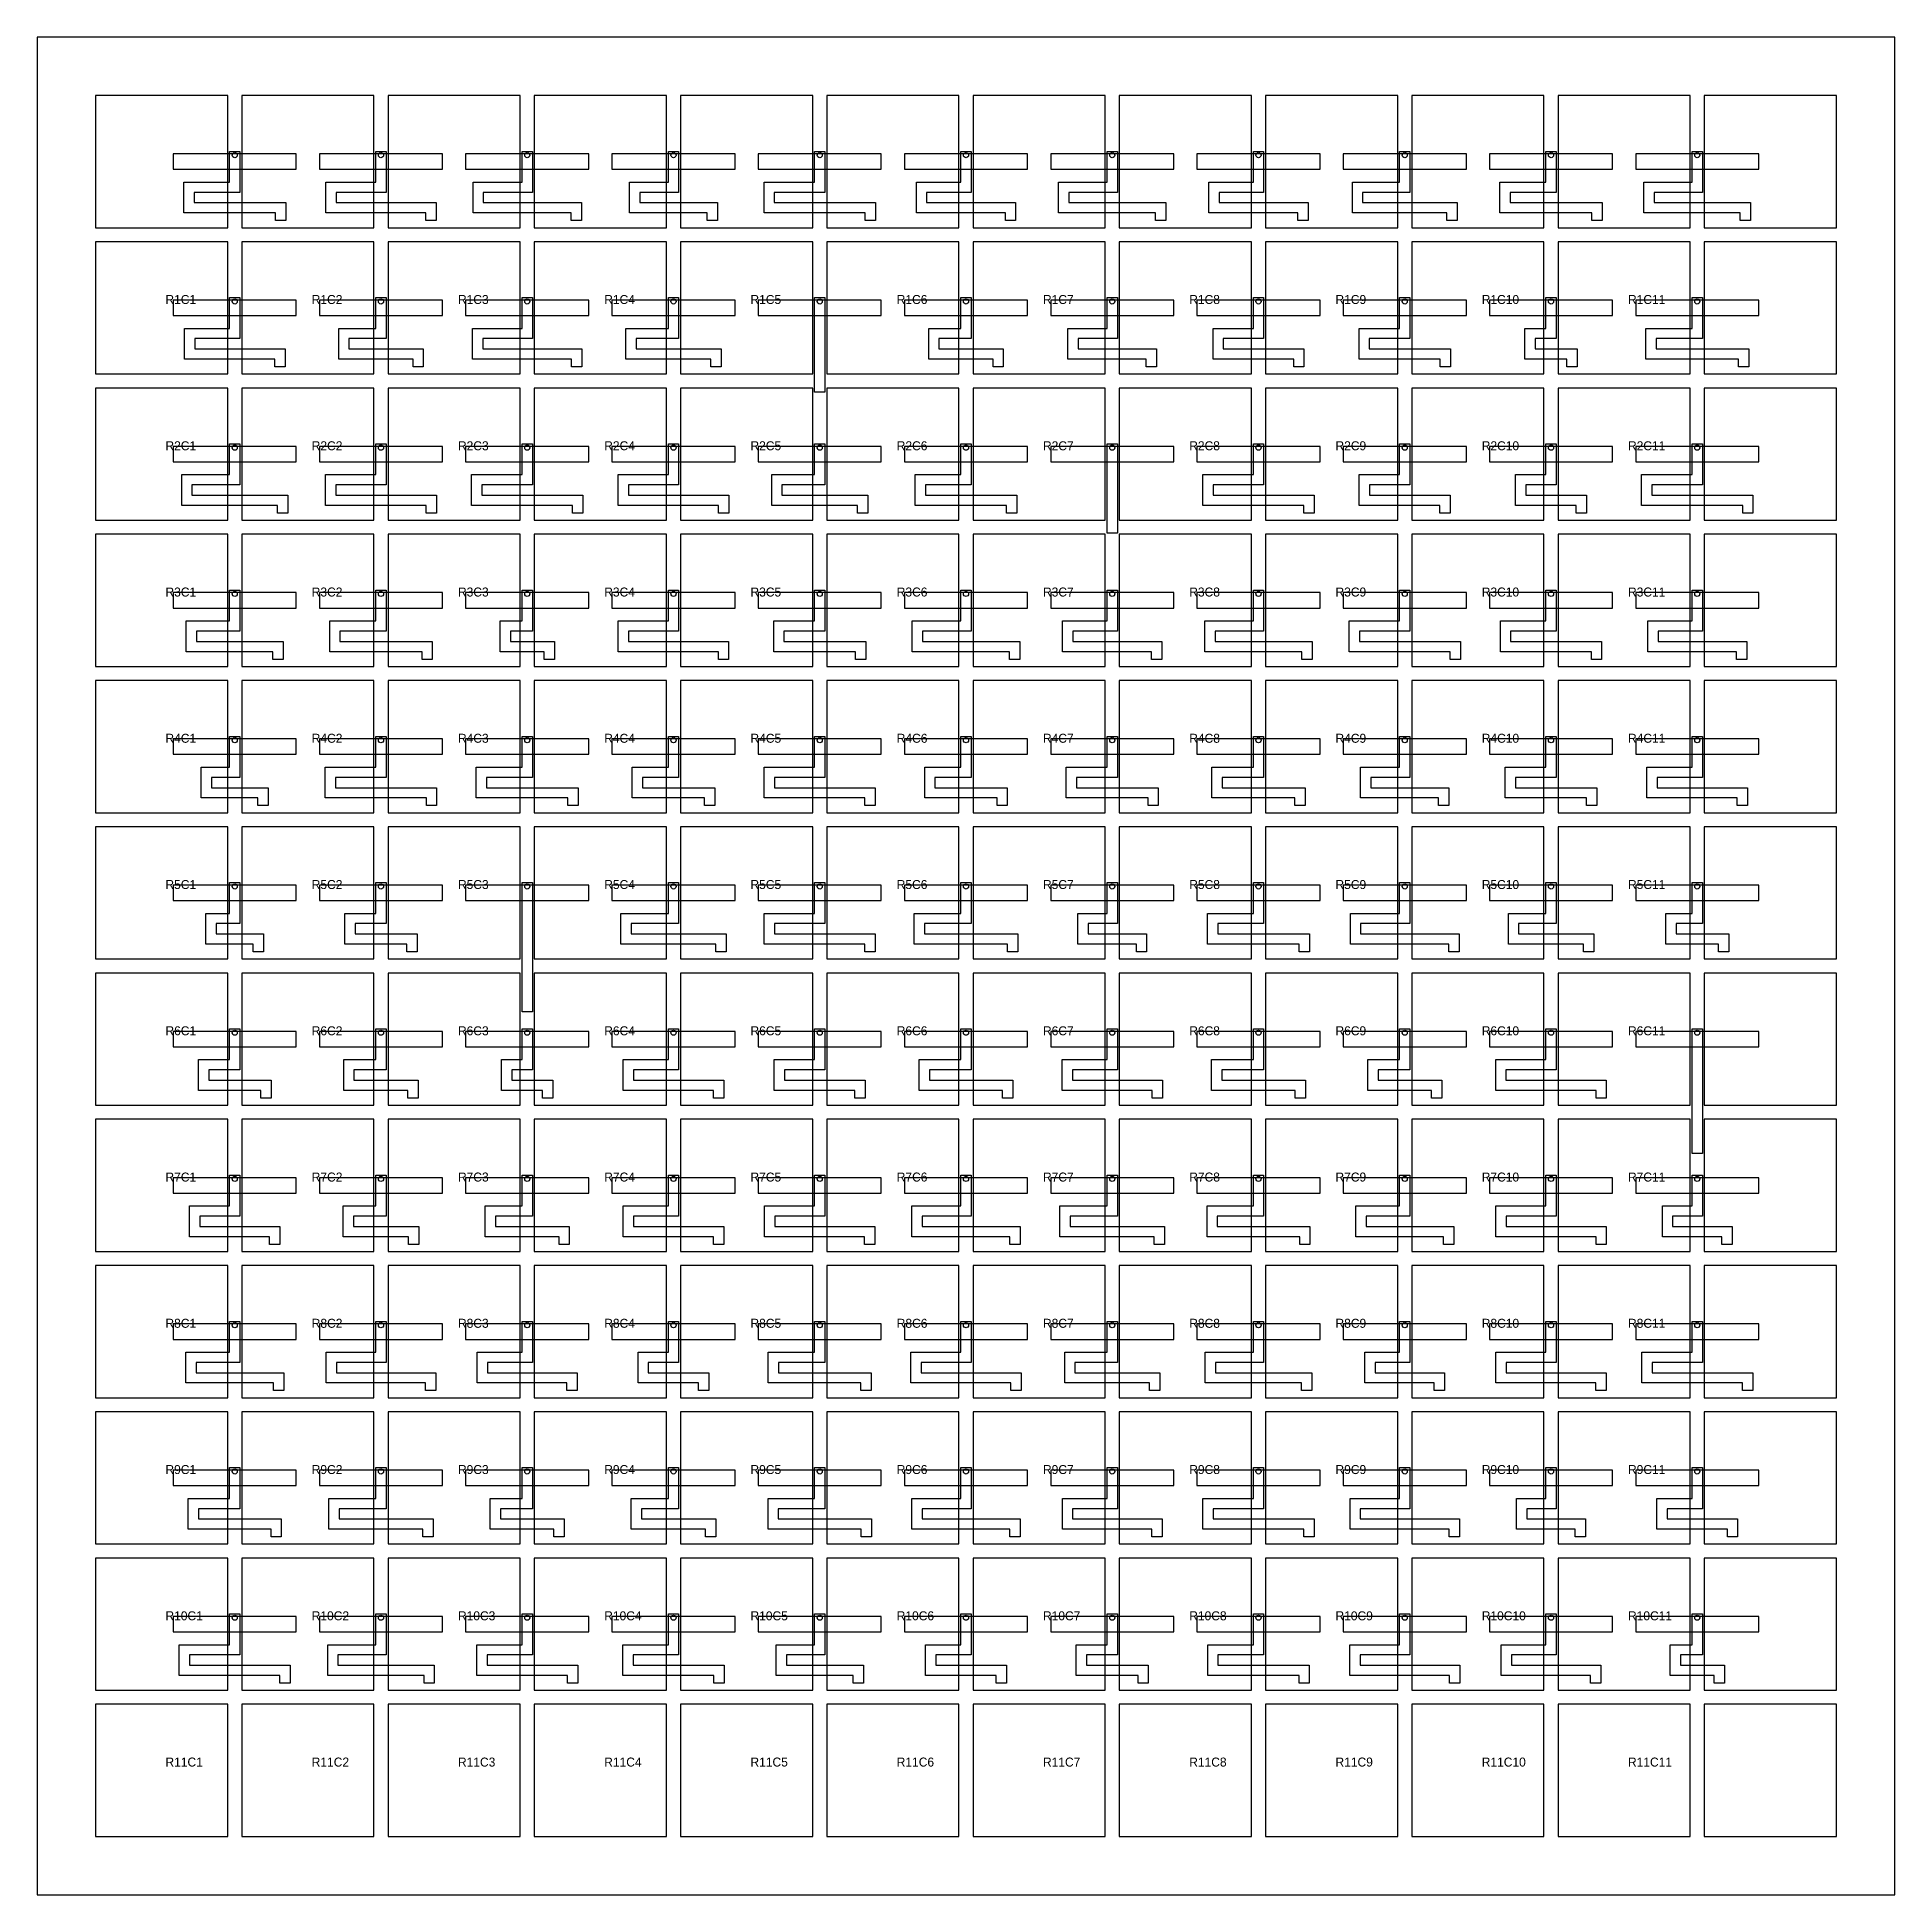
# Model space of a CAD drawing. Header units: millimetres. Extents: x -36.2 to 36.2, y -36.2 to 36.2.
import ezdxf

# ---------------------------------------------------------------- set-up
doc = ezdxf.new("R2010")
doc.units = ezdxf.units.MM
for name, color, linetype in [('BOARD_OUTLINE', 7, 'Continuous'), ('L1_PATCH', 1, 'Continuous'), ('L2_GND_BOARD', 3, 'Continuous'), ('L2_GND_SLOT', 3, 'Continuous'), ('L3_STRIP', 5, 'Continuous'), ('TEXT', 8, 'Continuous'), ('VIA', 6, 'Continuous')]:
    doc.layers.add(name, color=color, linetype=linetype)

msp = doc.modelspace()

# ---------------------------------------------------------------- texts
at = {"layer": 'TEXT'}
for s, p in [('R1C1', (-31.2, 25.8)), ('R1C2', (-25.5, 25.8)), ('R1C3', (-19.8, 25.8)), ('R1C4', (-14.1, 25.8)), ('R1C5', (-8.4, 25.8)), ('R1C6', (-2.7, 25.8)), ('R1C7', (3, 25.8)), ('R1C8', (8.7, 25.8)), ('R1C9', (14.4, 25.8)), ('R1C10', (20.1, 25.8)), ('R1C11', (25.8, 25.8)), ('R2C1', (-31.2, 20.1)), ('R2C2', (-25.5, 20.1)), ('R2C3', (-19.8, 20.1)), ('R2C4', (-14.1, 20.1)), ('R2C5', (-8.4, 20.1)), ('R2C6', (-2.7, 20.1)), ('R2C7', (3, 20.1)), ('R2C8', (8.7, 20.1)), ('R2C9', (14.4, 20.1)), ('R2C10', (20.1, 20.1)), ('R2C11', (25.8, 20.1)), ('R3C1', (-31.2, 14.4)), ('R3C2', (-25.5, 14.4)), ('R3C3', (-19.8, 14.4)), ('R3C4', (-14.1, 14.4)), ('R3C5', (-8.4, 14.4)), ('R3C6', (-2.7, 14.4)), ('R3C7', (3, 14.4)), ('R3C8', (8.7, 14.4)), ('R3C9', (14.4, 14.4)), ('R3C10', (20.1, 14.4)), ('R3C11', (25.8, 14.4)), ('R4C1', (-31.2, 8.7)), ('R4C2', (-25.5, 8.7)), ('R4C3', (-19.8, 8.7)), ('R4C4', (-14.1, 8.7)), ('R4C5', (-8.4, 8.7)), ('R4C6', (-2.7, 8.7)), ('R4C7', (3, 8.7)), ('R4C8', (8.7, 8.7)), ('R4C9', (14.4, 8.7)), ('R4C10', (20.1, 8.7)), ('R4C11', (25.8, 8.7)), ('R5C1', (-31.2, 3)), ('R5C2', (-25.5, 3)), ('R5C3', (-19.8, 3)), ('R5C4', (-14.1, 3)), ('R5C5', (-8.4, 3)), ('R5C6', (-2.7, 3)), ('R5C7', (3, 3)), ('R5C8', (8.7, 3)), ('R5C9', (14.4, 3)), ('R5C10', (20.1, 3)), ('R5C11', (25.8, 3)), ('R6C1', (-31.2, -2.7)), ('R6C2', (-25.5, -2.7)), ('R6C3', (-19.8, -2.7)), ('R6C4', (-14.1, -2.7)), ('R6C5', (-8.4, -2.7)), ('R6C6', (-2.7, -2.7)), ('R6C7', (3, -2.7)), ('R6C8', (8.7, -2.7)), ('R6C9', (14.4, -2.7)), ('R6C10', (20.1, -2.7)), ('R6C11', (25.8, -2.7)), ('R7C1', (-31.2, -8.4)), ('R7C2', (-25.5, -8.4)), ('R7C3', (-19.8, -8.4)), ('R7C4', (-14.1, -8.4)), ('R7C5', (-8.4, -8.4)), ('R7C6', (-2.7, -8.4)), ('R7C7', (3, -8.4)), ('R7C8', (8.7, -8.4)), ('R7C9', (14.4, -8.4)), ('R7C10', (20.1, -8.4)), ('R7C11', (25.8, -8.4)), ('R8C1', (-31.2, -14.1)), ('R8C2', (-25.5, -14.1)), ('R8C3', (-19.8, -14.1)), ('R8C4', (-14.1, -14.1)), ('R8C5', (-8.4, -14.1)), ('R8C6', (-2.7, -14.1)), ('R8C7', (3, -14.1)), ('R8C8', (8.7, -14.1)), ('R8C9', (14.4, -14.1)), ('R8C10', (20.1, -14.1)), ('R8C11', (25.8, -14.1)), ('R9C1', (-31.2, -19.8)), ('R9C2', (-25.5, -19.8)), ('R9C3', (-19.8, -19.8)), ('R9C4', (-14.1, -19.8)), ('R9C5', (-8.4, -19.8)), ('R9C6', (-2.7, -19.8)), ('R9C7', (3, -19.8)), ('R9C8', (8.7, -19.8)), ('R9C9', (14.4, -19.8)), ('R9C10', (20.1, -19.8)), ('R9C11', (25.8, -19.8)), ('R10C1', (-31.2, -25.5)), ('R10C2', (-25.5, -25.5)), ('R10C3', (-19.8, -25.5)), ('R10C4', (-14.1, -25.5)), ('R10C5', (-8.4, -25.5)), ('R10C6', (-2.7, -25.5)), ('R10C7', (3, -25.5)), ('R10C8', (8.7, -25.5)), ('R10C9', (14.4, -25.5)), ('R10C10', (20.1, -25.5)), ('R10C11', (25.8, -25.5)), ('R11C1', (-31.2, -31.2)), ('R11C2', (-25.5, -31.2)), ('R11C3', (-19.8, -31.2)), ('R11C4', (-14.1, -31.2)), ('R11C5', (-8.4, -31.2)), ('R11C6', (-2.7, -31.2)), ('R11C7', (3, -31.2)), ('R11C8', (8.7, -31.2)), ('R11C9', (14.4, -31.2)), ('R11C10', (20.1, -31.2)), ('R11C11', (25.8, -31.2))]:
    msp.add_text(s, height=0.35, dxfattribs=at).set_placement(p)

# ---------------------------------------------------------------- linework, layer by layer
at = {"layer": 'BOARD_OUTLINE'}
msp.add_lwpolyline([(36.2, -36.2), (36.2, 36.2), (-36.2, 36.2), (-36.2, -36.2)], close=True, dxfattribs=at)
at = {"layer": 'L1_PATCH'}
for points in [[(-28.775, 28.775), (-28.775, 33.925), (-33.925, 33.925), (-33.925, 28.775)], [(-23.075, 28.775), (-23.075, 33.925), (-28.225, 33.925), (-28.225, 28.775)], [(-17.375, 28.775), (-17.375, 33.925), (-22.525, 33.925), (-22.525, 28.775)], [(-11.675, 28.775), (-11.675, 33.925), (-16.825, 33.925), (-16.825, 28.775)], [(-5.975, 28.775), (-5.975, 33.925), (-11.125, 33.925), (-11.125, 28.775)], [(-0.275, 28.775), (-0.275, 33.925), (-5.425, 33.925), (-5.425, 28.775)], [(5.425, 28.775), (5.425, 33.925), (0.275, 33.925), (0.275, 28.775)], [(11.125, 28.775), (11.125, 33.925), (5.975, 33.925), (5.975, 28.775)], [(16.825, 28.775), (16.825, 33.925), (11.675, 33.925), (11.675, 28.775)], [(22.525, 28.775), (22.525, 33.925), (17.375, 33.925), (17.375, 28.775)], [(28.225, 28.775), (28.225, 33.925), (23.075, 33.925), (23.075, 28.775)], [(33.925, 28.775), (33.925, 33.925), (28.775, 33.925), (28.775, 28.775)], [(-28.775, 23.075), (-28.775, 28.225), (-33.925, 28.225), (-33.925, 23.075)], [(-23.075, 23.075), (-23.075, 28.225), (-28.225, 28.225), (-28.225, 23.075)], [(-17.375, 23.075), (-17.375, 28.225), (-22.525, 28.225), (-22.525, 23.075)], [(-11.675, 23.075), (-11.675, 28.225), (-16.825, 28.225), (-16.825, 23.075)], [(-5.975, 23.075), (-5.975, 28.225), (-11.125, 28.225), (-11.125, 23.075)], [(-0.275, 23.075), (-0.275, 28.225), (-5.425, 28.225), (-5.425, 23.075)], [(5.425, 23.075), (5.425, 28.225), (0.275, 28.225), (0.275, 23.075)], [(11.125, 23.075), (11.125, 28.225), (5.975, 28.225), (5.975, 23.075)], [(16.825, 23.075), (16.825, 28.225), (11.675, 28.225), (11.675, 23.075)], [(22.525, 23.075), (22.525, 28.225), (17.375, 28.225), (17.375, 23.075)], [(28.225, 23.075), (28.225, 28.225), (23.075, 28.225), (23.075, 23.075)], [(33.925, 23.075), (33.925, 28.225), (28.775, 28.225), (28.775, 23.075)], [(-28.775, 17.375), (-28.775, 22.525), (-33.925, 22.525), (-33.925, 17.375)], [(-23.075, 17.375), (-23.075, 22.525), (-28.225, 22.525), (-28.225, 17.375)], [(-17.375, 17.375), (-17.375, 22.525), (-22.525, 22.525), (-22.525, 17.375)], [(-11.675, 17.375), (-11.675, 22.525), (-16.825, 22.525), (-16.825, 17.375)], [(-5.975, 17.375), (-5.975, 22.525), (-11.125, 22.525), (-11.125, 17.375)], [(-0.275, 17.375), (-0.275, 22.525), (-5.425, 22.525), (-5.425, 17.375)], [(5.425, 17.375), (5.425, 22.525), (0.275, 22.525), (0.275, 17.375)], [(11.125, 17.375), (11.125, 22.525), (5.975, 22.525), (5.975, 17.375)], [(16.825, 17.375), (16.825, 22.525), (11.675, 22.525), (11.675, 17.375)], [(22.525, 17.375), (22.525, 22.525), (17.375, 22.525), (17.375, 17.375)], [(28.225, 17.375), (28.225, 22.525), (23.075, 22.525), (23.075, 17.375)], [(33.925, 17.375), (33.925, 22.525), (28.775, 22.525), (28.775, 17.375)], [(-28.775, 11.675), (-28.775, 16.825), (-33.925, 16.825), (-33.925, 11.675)], [(-23.075, 11.675), (-23.075, 16.825), (-28.225, 16.825), (-28.225, 11.675)], [(-17.375, 11.675), (-17.375, 16.825), (-22.525, 16.825), (-22.525, 11.675)], [(-11.675, 11.675), (-11.675, 16.825), (-16.825, 16.825), (-16.825, 11.675)], [(-5.975, 11.675), (-5.975, 16.825), (-11.125, 16.825), (-11.125, 11.675)], [(-0.275, 11.675), (-0.275, 16.825), (-5.425, 16.825), (-5.425, 11.675)], [(5.425, 11.675), (5.425, 16.825), (0.275, 16.825), (0.275, 11.675)], [(11.125, 11.675), (11.125, 16.825), (5.975, 16.825), (5.975, 11.675)], [(16.825, 11.675), (16.825, 16.825), (11.675, 16.825), (11.675, 11.675)], [(22.525, 11.675), (22.525, 16.825), (17.375, 16.825), (17.375, 11.675)], [(28.225, 11.675), (28.225, 16.825), (23.075, 16.825), (23.075, 11.675)], [(33.925, 11.675), (33.925, 16.825), (28.775, 16.825), (28.775, 11.675)], [(-28.775, 5.975), (-28.775, 11.125), (-33.925, 11.125), (-33.925, 5.975)], [(-23.075, 5.975), (-23.075, 11.125), (-28.225, 11.125), (-28.225, 5.975)], [(-17.375, 5.975), (-17.375, 11.125), (-22.525, 11.125), (-22.525, 5.975)], [(-11.675, 5.975), (-11.675, 11.125), (-16.825, 11.125), (-16.825, 5.975)], [(-5.975, 5.975), (-5.975, 11.125), (-11.125, 11.125), (-11.125, 5.975)], [(-0.275, 5.975), (-0.275, 11.125), (-5.425, 11.125), (-5.425, 5.975)], [(5.425, 5.975), (5.425, 11.125), (0.275, 11.125), (0.275, 5.975)], [(11.125, 5.975), (11.125, 11.125), (5.975, 11.125), (5.975, 5.975)], [(16.825, 5.975), (16.825, 11.125), (11.675, 11.125), (11.675, 5.975)], [(22.525, 5.975), (22.525, 11.125), (17.375, 11.125), (17.375, 5.975)], [(28.225, 5.975), (28.225, 11.125), (23.075, 11.125), (23.075, 5.975)], [(33.925, 5.975), (33.925, 11.125), (28.775, 11.125), (28.775, 5.975)], [(-28.775, 0.275), (-28.775, 5.425), (-33.925, 5.425), (-33.925, 0.275)], [(-23.075, 0.275), (-23.075, 5.425), (-28.225, 5.425), (-28.225, 0.275)], [(-17.375, 0.275), (-17.375, 5.425), (-22.525, 5.425), (-22.525, 0.275)], [(-11.675, 0.275), (-11.675, 5.425), (-16.825, 5.425), (-16.825, 0.275)], [(-5.975, 0.275), (-5.975, 5.425), (-11.125, 5.425), (-11.125, 0.275)], [(-0.275, 0.275), (-0.275, 5.425), (-5.425, 5.425), (-5.425, 0.275)], [(5.425, 0.275), (5.425, 5.425), (0.275, 5.425), (0.275, 0.275)], [(11.125, 0.275), (11.125, 5.425), (5.975, 5.425), (5.975, 0.275)], [(16.825, 0.275), (16.825, 5.425), (11.675, 5.425), (11.675, 0.275)], [(22.525, 0.275), (22.525, 5.425), (17.375, 5.425), (17.375, 0.275)], [(28.225, 0.275), (28.225, 5.425), (23.075, 5.425), (23.075, 0.275)], [(33.925, 0.275), (33.925, 5.425), (28.775, 5.425), (28.775, 0.275)], [(-28.775, -5.425), (-28.775, -0.275), (-33.925, -0.275), (-33.925, -5.425)], [(-23.075, -5.425), (-23.075, -0.275), (-28.225, -0.275), (-28.225, -5.425)], [(-17.375, -5.425), (-17.375, -0.275), (-22.525, -0.275), (-22.525, -5.425)], [(-11.675, -5.425), (-11.675, -0.275), (-16.825, -0.275), (-16.825, -5.425)], [(-5.975, -5.425), (-5.975, -0.275), (-11.125, -0.275), (-11.125, -5.425)], [(-0.275, -5.425), (-0.275, -0.275), (-5.425, -0.275), (-5.425, -5.425)], [(5.425, -5.425), (5.425, -0.275), (0.275, -0.275), (0.275, -5.425)], [(11.125, -5.425), (11.125, -0.275), (5.975, -0.275), (5.975, -5.425)], [(16.825, -5.425), (16.825, -0.275), (11.675, -0.275), (11.675, -5.425)], [(22.525, -5.425), (22.525, -0.275), (17.375, -0.275), (17.375, -5.425)], [(28.225, -5.425), (28.225, -0.275), (23.075, -0.275), (23.075, -5.425)], [(33.925, -5.425), (33.925, -0.275), (28.775, -0.275), (28.775, -5.425)], [(-28.775, -11.125), (-28.775, -5.975), (-33.925, -5.975), (-33.925, -11.125)], [(-23.075, -11.125), (-23.075, -5.975), (-28.225, -5.975), (-28.225, -11.125)], [(-17.375, -11.125), (-17.375, -5.975), (-22.525, -5.975), (-22.525, -11.125)], [(-11.675, -11.125), (-11.675, -5.975), (-16.825, -5.975), (-16.825, -11.125)], [(-5.975, -11.125), (-5.975, -5.975), (-11.125, -5.975), (-11.125, -11.125)], [(-0.275, -11.125), (-0.275, -5.975), (-5.425, -5.975), (-5.425, -11.125)], [(5.425, -11.125), (5.425, -5.975), (0.275, -5.975), (0.275, -11.125)], [(11.125, -11.125), (11.125, -5.975), (5.975, -5.975), (5.975, -11.125)], [(16.825, -11.125), (16.825, -5.975), (11.675, -5.975), (11.675, -11.125)], [(22.525, -11.125), (22.525, -5.975), (17.375, -5.975), (17.375, -11.125)], [(28.225, -11.125), (28.225, -5.975), (23.075, -5.975), (23.075, -11.125)], [(33.925, -11.125), (33.925, -5.975), (28.775, -5.975), (28.775, -11.125)], [(-28.775, -16.825), (-28.775, -11.675), (-33.925, -11.675), (-33.925, -16.825)], [(-23.075, -16.825), (-23.075, -11.675), (-28.225, -11.675), (-28.225, -16.825)], [(-17.375, -16.825), (-17.375, -11.675), (-22.525, -11.675), (-22.525, -16.825)], [(-11.675, -16.825), (-11.675, -11.675), (-16.825, -11.675), (-16.825, -16.825)], [(-5.975, -16.825), (-5.975, -11.675), (-11.125, -11.675), (-11.125, -16.825)], [(-0.275, -16.825), (-0.275, -11.675), (-5.425, -11.675), (-5.425, -16.825)], [(5.425, -16.825), (5.425, -11.675), (0.275, -11.675), (0.275, -16.825)], [(11.125, -16.825), (11.125, -11.675), (5.975, -11.675), (5.975, -16.825)], [(16.825, -16.825), (16.825, -11.675), (11.675, -11.675), (11.675, -16.825)], [(22.525, -16.825), (22.525, -11.675), (17.375, -11.675), (17.375, -16.825)], [(28.225, -16.825), (28.225, -11.675), (23.075, -11.675), (23.075, -16.825)], [(33.925, -16.825), (33.925, -11.675), (28.775, -11.675), (28.775, -16.825)], [(-28.775, -22.525), (-28.775, -17.375), (-33.925, -17.375), (-33.925, -22.525)], [(-23.075, -22.525), (-23.075, -17.375), (-28.225, -17.375), (-28.225, -22.525)], [(-17.375, -22.525), (-17.375, -17.375), (-22.525, -17.375), (-22.525, -22.525)], [(-11.675, -22.525), (-11.675, -17.375), (-16.825, -17.375), (-16.825, -22.525)], [(-5.975, -22.525), (-5.975, -17.375), (-11.125, -17.375), (-11.125, -22.525)], [(-0.275, -22.525), (-0.275, -17.375), (-5.425, -17.375), (-5.425, -22.525)], [(5.425, -22.525), (5.425, -17.375), (0.275, -17.375), (0.275, -22.525)], [(11.125, -22.525), (11.125, -17.375), (5.975, -17.375), (5.975, -22.525)], [(16.825, -22.525), (16.825, -17.375), (11.675, -17.375), (11.675, -22.525)], [(22.525, -22.525), (22.525, -17.375), (17.375, -17.375), (17.375, -22.525)], [(28.225, -22.525), (28.225, -17.375), (23.075, -17.375), (23.075, -22.525)], [(33.925, -22.525), (33.925, -17.375), (28.775, -17.375), (28.775, -22.525)], [(-28.775, -28.225), (-28.775, -23.075), (-33.925, -23.075), (-33.925, -28.225)], [(-23.075, -28.225), (-23.075, -23.075), (-28.225, -23.075), (-28.225, -28.225)], [(-17.375, -28.225), (-17.375, -23.075), (-22.525, -23.075), (-22.525, -28.225)], [(-11.675, -28.225), (-11.675, -23.075), (-16.825, -23.075), (-16.825, -28.225)], [(-5.975, -28.225), (-5.975, -23.075), (-11.125, -23.075), (-11.125, -28.225)], [(-0.275, -28.225), (-0.275, -23.075), (-5.425, -23.075), (-5.425, -28.225)], [(5.425, -28.225), (5.425, -23.075), (0.275, -23.075), (0.275, -28.225)], [(11.125, -28.225), (11.125, -23.075), (5.975, -23.075), (5.975, -28.225)], [(16.825, -28.225), (16.825, -23.075), (11.675, -23.075), (11.675, -28.225)], [(22.525, -28.225), (22.525, -23.075), (17.375, -23.075), (17.375, -28.225)], [(28.225, -28.225), (28.225, -23.075), (23.075, -23.075), (23.075, -28.225)], [(33.925, -28.225), (33.925, -23.075), (28.775, -23.075), (28.775, -28.225)], [(-28.775, -33.925), (-28.775, -28.775), (-33.925, -28.775), (-33.925, -33.925)], [(-23.075, -33.925), (-23.075, -28.775), (-28.225, -28.775), (-28.225, -33.925)], [(-17.375, -33.925), (-17.375, -28.775), (-22.525, -28.775), (-22.525, -33.925)], [(-11.675, -33.925), (-11.675, -28.775), (-16.825, -28.775), (-16.825, -33.925)], [(-5.975, -33.925), (-5.975, -28.775), (-11.125, -28.775), (-11.125, -33.925)], [(-0.275, -33.925), (-0.275, -28.775), (-5.425, -28.775), (-5.425, -33.925)], [(5.425, -33.925), (5.425, -28.775), (0.275, -28.775), (0.275, -33.925)], [(11.125, -33.925), (11.125, -28.775), (5.975, -28.775), (5.975, -33.925)], [(16.825, -33.925), (16.825, -28.775), (11.675, -28.775), (11.675, -33.925)], [(22.525, -33.925), (22.525, -28.775), (17.375, -28.775), (17.375, -33.925)], [(28.225, -33.925), (28.225, -28.775), (23.075, -28.775), (23.075, -33.925)], [(33.925, -33.925), (33.925, -28.775), (28.775, -28.775), (28.775, -33.925)]]:
    msp.add_lwpolyline(points, close=True, dxfattribs=at)
at = {"layer": 'L2_GND_BOARD'}
msp.add_lwpolyline([(36.2, -36.2), (36.2, 36.2), (-36.2, 36.2), (-36.2, -36.2)], close=True, dxfattribs=at)
at = {"layer": 'L2_GND_SLOT'}
for points in [[(-26.1, 31.05), (-26.1, 31.65), (-30.9, 31.65), (-30.9, 31.05)], [(-20.4, 31.05), (-20.4, 31.65), (-25.2, 31.65), (-25.2, 31.05)], [(-14.7, 31.05), (-14.7, 31.65), (-19.5, 31.65), (-19.5, 31.05)], [(-9, 31.05), (-9, 31.65), (-13.8, 31.65), (-13.8, 31.05)], [(-3.3, 31.05), (-3.3, 31.65), (-8.1, 31.65), (-8.1, 31.05)], [(2.4, 31.05), (2.4, 31.65), (-2.4, 31.65), (-2.4, 31.05)], [(8.1, 31.05), (8.1, 31.65), (3.3, 31.65), (3.3, 31.05)], [(13.8, 31.05), (13.8, 31.65), (9, 31.65), (9, 31.05)], [(19.5, 31.05), (19.5, 31.65), (14.7, 31.65), (14.7, 31.05)], [(25.2, 31.05), (25.2, 31.65), (20.4, 31.65), (20.4, 31.05)], [(30.9, 31.05), (30.9, 31.65), (26.1, 31.65), (26.1, 31.05)], [(-26.1, 25.35), (-26.1, 25.95), (-30.9, 25.95), (-30.9, 25.35)], [(-20.4, 25.35), (-20.4, 25.95), (-25.2, 25.95), (-25.2, 25.35)], [(-14.7, 25.35), (-14.7, 25.95), (-19.5, 25.95), (-19.5, 25.35)], [(-9, 25.35), (-9, 25.95), (-13.8, 25.95), (-13.8, 25.35)], [(-3.3, 25.35), (-3.3, 25.95), (-8.1, 25.95), (-8.1, 25.35)], [(2.4, 25.35), (2.4, 25.95), (-2.4, 25.95), (-2.4, 25.35)], [(8.1, 25.35), (8.1, 25.95), (3.3, 25.95), (3.3, 25.35)], [(13.8, 25.35), (13.8, 25.95), (9, 25.95), (9, 25.35)], [(19.5, 25.35), (19.5, 25.95), (14.7, 25.95), (14.7, 25.35)], [(25.2, 25.35), (25.2, 25.95), (20.4, 25.95), (20.4, 25.35)], [(30.9, 25.35), (30.9, 25.95), (26.1, 25.95), (26.1, 25.35)], [(-26.1, 19.65), (-26.1, 20.25), (-30.9, 20.25), (-30.9, 19.65)], [(-20.4, 19.65), (-20.4, 20.25), (-25.2, 20.25), (-25.2, 19.65)], [(-14.7, 19.65), (-14.7, 20.25), (-19.5, 20.25), (-19.5, 19.65)], [(-9, 19.65), (-9, 20.25), (-13.8, 20.25), (-13.8, 19.65)], [(-3.3, 19.65), (-3.3, 20.25), (-8.1, 20.25), (-8.1, 19.65)], [(2.4, 19.65), (2.4, 20.25), (-2.4, 20.25), (-2.4, 19.65)], [(8.1, 19.65), (8.1, 20.25), (3.3, 20.25), (3.3, 19.65)], [(13.8, 19.65), (13.8, 20.25), (9, 20.25), (9, 19.65)], [(19.5, 19.65), (19.5, 20.25), (14.7, 20.25), (14.7, 19.65)], [(25.2, 19.65), (25.2, 20.25), (20.4, 20.25), (20.4, 19.65)], [(30.9, 19.65), (30.9, 20.25), (26.1, 20.25), (26.1, 19.65)], [(-26.1, 13.95), (-26.1, 14.55), (-30.9, 14.55), (-30.9, 13.95)], [(-20.4, 13.95), (-20.4, 14.55), (-25.2, 14.55), (-25.2, 13.95)], [(-14.7, 13.95), (-14.7, 14.55), (-19.5, 14.55), (-19.5, 13.95)], [(-9, 13.95), (-9, 14.55), (-13.8, 14.55), (-13.8, 13.95)], [(-3.3, 13.95), (-3.3, 14.55), (-8.1, 14.55), (-8.1, 13.95)], [(2.4, 13.95), (2.4, 14.55), (-2.4, 14.55), (-2.4, 13.95)], [(8.1, 13.95), (8.1, 14.55), (3.3, 14.55), (3.3, 13.95)], [(13.8, 13.95), (13.8, 14.55), (9, 14.55), (9, 13.95)], [(19.5, 13.95), (19.5, 14.55), (14.7, 14.55), (14.7, 13.95)], [(25.2, 13.95), (25.2, 14.55), (20.4, 14.55), (20.4, 13.95)], [(30.9, 13.95), (30.9, 14.55), (26.1, 14.55), (26.1, 13.95)], [(-26.1, 8.25), (-26.1, 8.85), (-30.9, 8.85), (-30.9, 8.25)], [(-20.4, 8.25), (-20.4, 8.85), (-25.2, 8.85), (-25.2, 8.25)], [(-14.7, 8.25), (-14.7, 8.85), (-19.5, 8.85), (-19.5, 8.25)], [(-9, 8.25), (-9, 8.85), (-13.8, 8.85), (-13.8, 8.25)], [(-3.3, 8.25), (-3.3, 8.85), (-8.1, 8.85), (-8.1, 8.25)], [(2.4, 8.25), (2.4, 8.85), (-2.4, 8.85), (-2.4, 8.25)], [(8.1, 8.25), (8.1, 8.85), (3.3, 8.85), (3.3, 8.25)], [(13.8, 8.25), (13.8, 8.85), (9, 8.85), (9, 8.25)], [(19.5, 8.25), (19.5, 8.85), (14.7, 8.85), (14.7, 8.25)], [(25.2, 8.25), (25.2, 8.85), (20.4, 8.85), (20.4, 8.25)], [(30.9, 8.25), (30.9, 8.85), (26.1, 8.85), (26.1, 8.25)], [(-26.1, 2.55), (-26.1, 3.15), (-30.9, 3.15), (-30.9, 2.55)], [(-20.4, 2.55), (-20.4, 3.15), (-25.2, 3.15), (-25.2, 2.55)], [(-14.7, 2.55), (-14.7, 3.15), (-19.5, 3.15), (-19.5, 2.55)], [(-9, 2.55), (-9, 3.15), (-13.8, 3.15), (-13.8, 2.55)], [(-3.3, 2.55), (-3.3, 3.15), (-8.1, 3.15), (-8.1, 2.55)], [(2.4, 2.55), (2.4, 3.15), (-2.4, 3.15), (-2.4, 2.55)], [(8.1, 2.55), (8.1, 3.15), (3.3, 3.15), (3.3, 2.55)], [(13.8, 2.55), (13.8, 3.15), (9, 3.15), (9, 2.55)], [(19.5, 2.55), (19.5, 3.15), (14.7, 3.15), (14.7, 2.55)], [(25.2, 2.55), (25.2, 3.15), (20.4, 3.15), (20.4, 2.55)], [(30.9, 2.55), (30.9, 3.15), (26.1, 3.15), (26.1, 2.55)], [(-26.1, -3.15), (-26.1, -2.55), (-30.9, -2.55), (-30.9, -3.15)], [(-20.4, -3.15), (-20.4, -2.55), (-25.2, -2.55), (-25.2, -3.15)], [(-14.7, -3.15), (-14.7, -2.55), (-19.5, -2.55), (-19.5, -3.15)], [(-9, -3.15), (-9, -2.55), (-13.8, -2.55), (-13.8, -3.15)], [(-3.3, -3.15), (-3.3, -2.55), (-8.1, -2.55), (-8.1, -3.15)], [(2.4, -3.15), (2.4, -2.55), (-2.4, -2.55), (-2.4, -3.15)], [(8.1, -3.15), (8.1, -2.55), (3.3, -2.55), (3.3, -3.15)], [(13.8, -3.15), (13.8, -2.55), (9, -2.55), (9, -3.15)], [(19.5, -3.15), (19.5, -2.55), (14.7, -2.55), (14.7, -3.15)], [(25.2, -3.15), (25.2, -2.55), (20.4, -2.55), (20.4, -3.15)], [(30.9, -3.15), (30.9, -2.55), (26.1, -2.55), (26.1, -3.15)], [(-26.1, -8.85), (-26.1, -8.25), (-30.9, -8.25), (-30.9, -8.85)], [(-20.4, -8.85), (-20.4, -8.25), (-25.2, -8.25), (-25.2, -8.85)], [(-14.7, -8.85), (-14.7, -8.25), (-19.5, -8.25), (-19.5, -8.85)], [(-9, -8.85), (-9, -8.25), (-13.8, -8.25), (-13.8, -8.85)], [(-3.3, -8.85), (-3.3, -8.25), (-8.1, -8.25), (-8.1, -8.85)], [(2.4, -8.85), (2.4, -8.25), (-2.4, -8.25), (-2.4, -8.85)], [(8.1, -8.85), (8.1, -8.25), (3.3, -8.25), (3.3, -8.85)], [(13.8, -8.85), (13.8, -8.25), (9, -8.25), (9, -8.85)], [(19.5, -8.85), (19.5, -8.25), (14.7, -8.25), (14.7, -8.85)], [(25.2, -8.85), (25.2, -8.25), (20.4, -8.25), (20.4, -8.85)], [(30.9, -8.85), (30.9, -8.25), (26.1, -8.25), (26.1, -8.85)], [(-26.1, -14.55), (-26.1, -13.95), (-30.9, -13.95), (-30.9, -14.55)], [(-20.4, -14.55), (-20.4, -13.95), (-25.2, -13.95), (-25.2, -14.55)], [(-14.7, -14.55), (-14.7, -13.95), (-19.5, -13.95), (-19.5, -14.55)], [(-9, -14.55), (-9, -13.95), (-13.8, -13.95), (-13.8, -14.55)], [(-3.3, -14.55), (-3.3, -13.95), (-8.1, -13.95), (-8.1, -14.55)], [(2.4, -14.55), (2.4, -13.95), (-2.4, -13.95), (-2.4, -14.55)], [(8.1, -14.55), (8.1, -13.95), (3.3, -13.95), (3.3, -14.55)], [(13.8, -14.55), (13.8, -13.95), (9, -13.95), (9, -14.55)], [(19.5, -14.55), (19.5, -13.95), (14.7, -13.95), (14.7, -14.55)], [(25.2, -14.55), (25.2, -13.95), (20.4, -13.95), (20.4, -14.55)], [(30.9, -14.55), (30.9, -13.95), (26.1, -13.95), (26.1, -14.55)], [(-26.1, -20.25), (-26.1, -19.65), (-30.9, -19.65), (-30.9, -20.25)], [(-20.4, -20.25), (-20.4, -19.65), (-25.2, -19.65), (-25.2, -20.25)], [(-14.7, -20.25), (-14.7, -19.65), (-19.5, -19.65), (-19.5, -20.25)], [(-9, -20.25), (-9, -19.65), (-13.8, -19.65), (-13.8, -20.25)], [(-3.3, -20.25), (-3.3, -19.65), (-8.1, -19.65), (-8.1, -20.25)], [(2.4, -20.25), (2.4, -19.65), (-2.4, -19.65), (-2.4, -20.25)], [(8.1, -20.25), (8.1, -19.65), (3.3, -19.65), (3.3, -20.25)], [(13.8, -20.25), (13.8, -19.65), (9, -19.65), (9, -20.25)], [(19.5, -20.25), (19.5, -19.65), (14.7, -19.65), (14.7, -20.25)], [(25.2, -20.25), (25.2, -19.65), (20.4, -19.65), (20.4, -20.25)], [(30.9, -20.25), (30.9, -19.65), (26.1, -19.65), (26.1, -20.25)], [(-26.1, -25.95), (-26.1, -25.35), (-30.9, -25.35), (-30.9, -25.95)], [(-20.4, -25.95), (-20.4, -25.35), (-25.2, -25.35), (-25.2, -25.95)], [(-14.7, -25.95), (-14.7, -25.35), (-19.5, -25.35), (-19.5, -25.95)], [(-9, -25.95), (-9, -25.35), (-13.8, -25.35), (-13.8, -25.95)], [(-3.3, -25.95), (-3.3, -25.35), (-8.1, -25.35), (-8.1, -25.95)], [(2.4, -25.95), (2.4, -25.35), (-2.4, -25.35), (-2.4, -25.95)], [(8.1, -25.95), (8.1, -25.35), (3.3, -25.35), (3.3, -25.95)], [(13.8, -25.95), (13.8, -25.35), (9, -25.35), (9, -25.95)], [(19.5, -25.95), (19.5, -25.35), (14.7, -25.35), (14.7, -25.95)], [(25.2, -25.95), (25.2, -25.35), (20.4, -25.35), (20.4, -25.95)], [(30.9, -25.95), (30.9, -25.35), (26.1, -25.35), (26.1, -25.95)]]:
    msp.add_lwpolyline(points, close=True, dxfattribs=at)
at = {"layer": 'L3_STRIP'}
for points in [[(-30.086, 30.15), (-30.086, 29.75), (-26.514, 29.75), (-26.514, 29.05), (-26.914, 29.05), (-26.914, 29.35), (-30.486, 29.35), (-30.486, 30.55), (-28.7, 30.55), (-28.7, 30.65), (-28.7, 31.75), (-28.3, 31.75), (-28.3, 30.65), (-28.3, 30.15)], [(-24.55, 30.15), (-24.55, 29.75), (-20.65, 29.75), (-20.65, 29.05), (-21.05, 29.05), (-21.05, 29.35), (-24.95, 29.35), (-24.95, 30.55), (-23, 30.55), (-23, 30.65), (-23, 31.75), (-22.6, 31.75), (-22.6, 30.65), (-22.6, 30.15)], [(-18.812, 30.15), (-18.812, 29.75), (-14.988, 29.75), (-14.988, 29.05), (-15.388, 29.05), (-15.388, 29.35), (-19.212, 29.35), (-19.212, 30.55), (-17.3, 30.55), (-17.3, 30.65), (-17.3, 31.75), (-16.9, 31.75), (-16.9, 30.65), (-16.9, 30.15)], [(-12.715, 30.15), (-12.715, 29.75), (-9.685, 29.75), (-9.685, 29.05), (-10.085, 29.05), (-10.085, 29.35), (-13.115, 29.35), (-13.115, 30.55), (-11.6, 30.55), (-11.6, 30.65), (-11.6, 31.75), (-11.2, 31.75), (-11.2, 30.65), (-11.2, 30.15)], [(-7.47, 30.15), (-7.47, 29.75), (-3.53, 29.75), (-3.53, 29.05), (-3.93, 29.05), (-3.93, 29.35), (-7.87, 29.35), (-7.87, 30.55), (-5.9, 30.55), (-5.9, 30.65), (-5.9, 31.75), (-5.5, 31.75), (-5.5, 30.65), (-5.5, 30.15)], [(-1.534, 30.15), (-1.534, 29.75), (1.934, 29.75), (1.934, 29.05), (1.534, 29.05), (1.534, 29.35), (-1.934, 29.35), (-1.934, 30.55), (-0.2, 30.55), (-0.2, 30.65), (-0.2, 31.75), (0.2, 31.75), (0.2, 30.65), (0.2, 30.15)], [(4.01, 30.15), (4.01, 29.75), (7.79, 29.75), (7.79, 29.05), (7.39, 29.05), (7.39, 29.35), (3.61, 29.35), (3.61, 30.55), (5.5, 30.55), (5.5, 30.65), (5.5, 31.75), (5.9, 31.75), (5.9, 30.65), (5.9, 30.15)], [(9.869, 30.15), (9.869, 29.75), (13.331, 29.75), (13.331, 29.05), (12.931, 29.05), (12.931, 29.35), (9.469, 29.35), (9.469, 30.55), (11.2, 30.55), (11.2, 30.65), (11.2, 31.75), (11.6, 31.75), (11.6, 30.65), (11.6, 30.15)], [(15.457, 30.15), (15.457, 29.75), (19.143, 29.75), (19.143, 29.05), (18.743, 29.05), (18.743, 29.35), (15.057, 29.35), (15.057, 30.55), (16.9, 30.55), (16.9, 30.65), (16.9, 31.75), (17.3, 31.75), (17.3, 30.65), (17.3, 30.15)], [(21.21, 30.15), (21.21, 29.75), (24.79, 29.75), (24.79, 29.05), (24.39, 29.05), (24.39, 29.35), (20.81, 29.35), (20.81, 30.55), (22.6, 30.55), (22.6, 30.65), (22.6, 31.75), (23, 31.75), (23, 30.65), (23, 30.15)], [(26.822, 30.15), (26.822, 29.75), (30.578, 29.75), (30.578, 29.05), (30.178, 29.05), (30.178, 29.35), (26.422, 29.35), (26.422, 30.55), (28.3, 30.55), (28.3, 30.65), (28.3, 31.75), (28.7, 31.75), (28.7, 30.65), (28.7, 30.15)], [(-30.061, 24.45), (-30.061, 24.05), (-26.539, 24.05), (-26.539, 23.35), (-26.939, 23.35), (-26.939, 23.65), (-30.461, 23.65), (-30.461, 24.85), (-28.7, 24.85), (-28.7, 24.95), (-28.7, 26.05), (-28.3, 26.05), (-28.3, 24.95), (-28.3, 24.45)], [(-24.048, 24.45), (-24.048, 24.05), (-21.152, 24.05), (-21.152, 23.35), (-21.552, 23.35), (-21.552, 23.65), (-24.448, 23.65), (-24.448, 24.85), (-23, 24.85), (-23, 24.95), (-23, 26.05), (-22.6, 26.05), (-22.6, 24.95), (-22.6, 24.45)], [(-18.828, 24.45), (-18.828, 24.05), (-14.972, 24.05), (-14.972, 23.35), (-15.372, 23.35), (-15.372, 23.65), (-19.228, 23.65), (-19.228, 24.85), (-17.3, 24.85), (-17.3, 24.95), (-17.3, 26.05), (-16.9, 26.05), (-16.9, 24.95), (-16.9, 24.45)], [(-12.857, 24.45), (-12.857, 24.05), (-9.543, 24.05), (-9.543, 23.35), (-9.943, 23.35), (-9.943, 23.65), (-13.257, 23.65), (-13.257, 24.85), (-11.6, 24.85), (-11.6, 24.95), (-11.6, 26.05), (-11.2, 26.05), (-11.2, 24.95), (-11.2, 24.45)], [(-5.9, 22.358), (-5.9, 24.95), (-5.9, 26.05), (-5.5, 26.05), (-5.5, 24.95), (-5.5, 22.358)], [(-1.053, 24.45), (-1.053, 24.05), (1.453, 24.05), (1.453, 23.35), (1.053, 23.35), (1.053, 23.65), (-1.453, 23.65), (-1.453, 24.85), (-0.2, 24.85), (-0.2, 24.95), (-0.2, 26.05), (0.2, 26.05), (0.2, 24.95), (0.2, 24.45)], [(4.374, 24.45), (4.374, 24.05), (7.426, 24.05), (7.426, 23.35), (7.026, 23.35), (7.026, 23.65), (3.974, 23.65), (3.974, 24.85), (5.5, 24.85), (5.5, 24.95), (5.5, 26.05), (5.9, 26.05), (5.9, 24.95), (5.9, 24.45)], [(10.028, 24.45), (10.028, 24.05), (13.172, 24.05), (13.172, 23.35), (12.772, 23.35), (12.772, 23.65), (9.628, 23.65), (9.628, 24.85), (11.2, 24.85), (11.2, 24.95), (11.2, 26.05), (11.6, 26.05), (11.6, 24.95), (11.6, 24.45)], [(15.719, 24.45), (15.719, 24.05), (18.881, 24.05), (18.881, 23.35), (18.481, 23.35), (18.481, 23.65), (15.319, 23.65), (15.319, 24.85), (16.9, 24.85), (16.9, 24.95), (16.9, 26.05), (17.3, 26.05), (17.3, 24.95), (17.3, 24.45)], [(22.182, 24.45), (22.182, 24.05), (23.818, 24.05), (23.818, 23.35), (23.418, 23.35), (23.418, 23.65), (21.782, 23.65), (21.782, 24.85), (22.6, 24.85), (22.6, 24.95), (22.6, 26.05), (23, 26.05), (23, 24.95), (23, 24.45)], [(26.894, 24.45), (26.894, 24.05), (30.506, 24.05), (30.506, 23.35), (30.106, 23.35), (30.106, 23.65), (26.494, 23.65), (26.494, 24.85), (28.3, 24.85), (28.3, 24.95), (28.3, 26.05), (28.7, 26.05), (28.7, 24.95), (28.7, 24.45)], [(-30.167, 18.75), (-30.167, 18.35), (-26.433, 18.35), (-26.433, 17.65), (-26.833, 17.65), (-26.833, 17.95), (-30.567, 17.95), (-30.567, 19.15), (-28.7, 19.15), (-28.7, 19.25), (-28.7, 20.35), (-28.3, 20.35), (-28.3, 19.25), (-28.3, 18.75)], [(-24.563, 18.75), (-24.563, 18.35), (-20.637, 18.35), (-20.637, 17.65), (-21.037, 17.65), (-21.037, 17.95), (-24.963, 17.95), (-24.963, 19.15), (-23, 19.15), (-23, 19.25), (-23, 20.35), (-22.6, 20.35), (-22.6, 19.25), (-22.6, 18.75)], [(-18.87, 18.75), (-18.87, 18.35), (-14.93, 18.35), (-14.93, 17.65), (-15.33, 17.65), (-15.33, 17.95), (-19.27, 17.95), (-19.27, 19.15), (-17.3, 19.15), (-17.3, 19.25), (-17.3, 20.35), (-16.9, 20.35), (-16.9, 19.25), (-16.9, 18.75)], [(-13.155, 18.75), (-13.155, 18.35), (-9.245, 18.35), (-9.245, 17.65), (-9.645, 17.65), (-9.645, 17.95), (-13.555, 17.95), (-13.555, 19.15), (-11.6, 19.15), (-11.6, 19.25), (-11.6, 20.35), (-11.2, 20.35), (-11.2, 19.25), (-11.2, 18.75)], [(-7.173, 18.75), (-7.173, 18.35), (-3.827, 18.35), (-3.827, 17.65), (-4.227, 17.65), (-4.227, 17.95), (-7.573, 17.95), (-7.573, 19.15), (-5.9, 19.15), (-5.9, 19.25), (-5.9, 20.35), (-5.5, 20.35), (-5.5, 19.25), (-5.5, 18.75)], [(-1.579, 18.75), (-1.579, 18.35), (1.979, 18.35), (1.979, 17.65), (1.579, 17.65), (1.579, 17.95), (-1.979, 17.95), (-1.979, 19.15), (-0.2, 19.15), (-0.2, 19.25), (-0.2, 20.35), (0.2, 20.35), (0.2, 19.25), (0.2, 18.75)], [(5.5, 16.87), (5.5, 19.25), (5.5, 20.35), (5.9, 20.35), (5.9, 19.25), (5.9, 16.87)], [(9.63, 18.75), (9.63, 18.35), (13.57, 18.35), (13.57, 17.65), (13.17, 17.65), (13.17, 17.95), (9.23, 17.95), (9.23, 19.15), (11.2, 19.15), (11.2, 19.25), (11.2, 20.35), (11.6, 20.35), (11.6, 19.25), (11.6, 18.75)], [(15.728, 18.75), (15.728, 18.35), (18.872, 18.35), (18.872, 17.65), (18.472, 17.65), (18.472, 17.95), (15.328, 17.95), (15.328, 19.15), (16.9, 19.15), (16.9, 19.25), (16.9, 20.35), (17.3, 20.35), (17.3, 19.25), (17.3, 18.75)], [(21.814, 18.75), (21.814, 18.35), (24.186, 18.35), (24.186, 17.65), (23.786, 17.65), (23.786, 17.95), (21.414, 17.95), (21.414, 19.15), (22.6, 19.15), (22.6, 19.25), (22.6, 20.35), (23, 20.35), (23, 19.25), (23, 18.75)], [(26.73, 18.75), (26.73, 18.35), (30.67, 18.35), (30.67, 17.65), (30.27, 17.65), (30.27, 17.95), (26.33, 17.95), (26.33, 19.15), (28.3, 19.15), (28.3, 19.25), (28.3, 20.35), (28.7, 20.35), (28.7, 19.25), (28.7, 18.75)], [(-29.989, 13.05), (-29.989, 12.65), (-26.611, 12.65), (-26.611, 11.95), (-27.011, 11.95), (-27.011, 12.25), (-30.389, 12.25), (-30.389, 13.45), (-28.7, 13.45), (-28.7, 13.55), (-28.7, 14.65), (-28.3, 14.65), (-28.3, 13.55), (-28.3, 13.05)], [(-24.399, 13.05), (-24.399, 12.65), (-20.801, 12.65), (-20.801, 11.95), (-21.201, 11.95), (-21.201, 12.25), (-24.799, 12.25), (-24.799, 13.45), (-23, 13.45), (-23, 13.55), (-23, 14.65), (-22.6, 14.65), (-22.6, 13.55), (-22.6, 13.05)], [(-17.757, 13.05), (-17.757, 12.65), (-16.043, 12.65), (-16.043, 11.95), (-16.443, 11.95), (-16.443, 12.25), (-18.157, 12.25), (-18.157, 13.45), (-17.3, 13.45), (-17.3, 13.55), (-17.3, 14.65), (-16.9, 14.65), (-16.9, 13.55), (-16.9, 13.05)], [(-13.15, 13.05), (-13.15, 12.65), (-9.25, 12.65), (-9.25, 11.95), (-9.65, 11.95), (-9.65, 12.25), (-13.55, 12.25), (-13.55, 13.45), (-11.6, 13.45), (-11.6, 13.55), (-11.6, 14.65), (-11.2, 14.65), (-11.2, 13.55), (-11.2, 13.05)], [(-7.094, 13.05), (-7.094, 12.65), (-3.906, 12.65), (-3.906, 11.95), (-4.306, 11.95), (-4.306, 12.25), (-7.494, 12.25), (-7.494, 13.45), (-5.9, 13.45), (-5.9, 13.55), (-5.9, 14.65), (-5.5, 14.65), (-5.5, 13.55), (-5.5, 13.05)], [(-1.7, 13.05), (-1.7, 12.65), (2.1, 12.65), (2.1, 11.95), (1.7, 11.95), (1.7, 12.25), (-2.1, 12.25), (-2.1, 13.45), (-0.2, 13.45), (-0.2, 13.55), (-0.2, 14.65), (0.2, 14.65), (0.2, 13.55), (0.2, 13.05)], [(4.166, 13.05), (4.166, 12.65), (7.634, 12.65), (7.634, 11.95), (7.234, 11.95), (7.234, 12.25), (3.766, 12.25), (3.766, 13.45), (5.5, 13.45), (5.5, 13.55), (5.5, 14.65), (5.9, 14.65), (5.9, 13.55), (5.9, 13.05)], [(9.707, 13.05), (9.707, 12.65), (13.493, 12.65), (13.493, 11.95), (13.093, 11.95), (13.093, 12.25), (9.307, 12.25), (9.307, 13.45), (11.2, 13.45), (11.2, 13.55), (11.2, 14.65), (11.6, 14.65), (11.6, 13.55), (11.6, 13.05)], [(15.33, 13.05), (15.33, 12.65), (19.27, 12.65), (19.27, 11.95), (18.87, 11.95), (18.87, 12.25), (14.93, 12.25), (14.93, 13.45), (16.9, 13.45), (16.9, 13.55), (16.9, 14.65), (17.3, 14.65), (17.3, 13.55), (17.3, 13.05)], [(21.227, 13.05), (21.227, 12.65), (24.773, 12.65), (24.773, 11.95), (24.373, 11.95), (24.373, 12.25), (20.827, 12.25), (20.827, 13.45), (22.6, 13.45), (22.6, 13.55), (22.6, 14.65), (23, 14.65), (23, 13.55), (23, 13.05)], [(26.975, 13.05), (26.975, 12.65), (30.425, 12.65), (30.425, 11.95), (30.025, 11.95), (30.025, 12.25), (26.575, 12.25), (26.575, 13.45), (28.3, 13.45), (28.3, 13.55), (28.3, 14.65), (28.7, 14.65), (28.7, 13.55), (28.7, 13.05)], [(-29.402, 7.35), (-29.402, 6.95), (-27.198, 6.95), (-27.198, 6.25), (-27.598, 6.25), (-27.598, 6.55), (-29.802, 6.55), (-29.802, 7.75), (-28.7, 7.75), (-28.7, 7.85), (-28.7, 8.95), (-28.3, 8.95), (-28.3, 7.85), (-28.3, 7.35)], [(-24.57, 7.35), (-24.57, 6.95), (-20.63, 6.95), (-20.63, 6.25), (-21.03, 6.25), (-21.03, 6.55), (-24.97, 6.55), (-24.97, 7.75), (-23, 7.75), (-23, 7.85), (-23, 8.95), (-22.6, 8.95), (-22.6, 7.85), (-22.6, 7.35)], [(-18.684, 7.35), (-18.684, 6.95), (-15.116, 6.95), (-15.116, 6.25), (-15.516, 6.25), (-15.516, 6.55), (-19.084, 6.55), (-19.084, 7.75), (-17.3, 7.75), (-17.3, 7.85), (-17.3, 8.95), (-16.9, 8.95), (-16.9, 7.85), (-16.9, 7.35)], [(-12.605, 7.35), (-12.605, 6.95), (-9.795, 6.95), (-9.795, 6.25), (-10.195, 6.25), (-10.195, 6.55), (-13.005, 6.55), (-13.005, 7.75), (-11.6, 7.75), (-11.6, 7.85), (-11.6, 8.95), (-11.2, 8.95), (-11.2, 7.85), (-11.2, 7.35)], [(-7.463, 7.35), (-7.463, 6.95), (-3.537, 6.95), (-3.537, 6.25), (-3.937, 6.25), (-3.937, 6.55), (-7.863, 6.55), (-7.863, 7.75), (-5.9, 7.75), (-5.9, 7.85), (-5.9, 8.95), (-5.5, 8.95), (-5.5, 7.85), (-5.5, 7.35)], [(-1.209, 7.35), (-1.209, 6.95), (1.609, 6.95), (1.609, 6.25), (1.209, 6.25), (1.209, 6.55), (-1.609, 6.55), (-1.609, 7.75), (-0.2, 7.75), (-0.2, 7.85), (-0.2, 8.95), (0.2, 8.95), (0.2, 7.85), (0.2, 7.35)], [(4.306, 7.35), (4.306, 6.95), (7.494, 6.95), (7.494, 6.25), (7.094, 6.25), (7.094, 6.55), (3.906, 6.55), (3.906, 7.75), (5.5, 7.75), (5.5, 7.85), (5.5, 8.95), (5.9, 8.95), (5.9, 7.85), (5.9, 7.35)], [(9.984, 7.35), (9.984, 6.95), (13.216, 6.95), (13.216, 6.25), (12.816, 6.25), (12.816, 6.55), (9.584, 6.55), (9.584, 7.75), (11.2, 7.75), (11.2, 7.85), (11.2, 8.95), (11.6, 8.95), (11.6, 7.85), (11.6, 7.35)], [(15.781, 7.35), (15.781, 6.95), (18.819, 6.95), (18.819, 6.25), (18.419, 6.25), (18.419, 6.55), (15.381, 6.55), (15.381, 7.75), (16.9, 7.75), (16.9, 7.85), (16.9, 8.95), (17.3, 8.95), (17.3, 7.85), (17.3, 7.35)], [(21.419, 7.35), (21.419, 6.95), (24.581, 6.95), (24.581, 6.25), (24.181, 6.25), (24.181, 6.55), (21.019, 6.55), (21.019, 7.75), (22.6, 7.75), (22.6, 7.85), (22.6, 8.95), (23, 8.95), (23, 7.85), (23, 7.35)], [(26.939, 7.35), (26.939, 6.95), (30.461, 6.95), (30.461, 6.25), (30.061, 6.25), (30.061, 6.55), (26.539, 6.55), (26.539, 7.75), (28.3, 7.75), (28.3, 7.85), (28.3, 8.95), (28.7, 8.95), (28.7, 7.85), (28.7, 7.35)], [(-29.222, 1.65), (-29.222, 1.25), (-27.378, 1.25), (-27.378, 0.55), (-27.778, 0.55), (-27.778, 0.85), (-29.622, 0.85), (-29.622, 2.05), (-28.7, 2.05), (-28.7, 2.15), (-28.7, 3.25), (-28.3, 3.25), (-28.3, 2.15), (-28.3, 1.65)], [(-23.804, 1.65), (-23.804, 1.25), (-21.396, 1.25), (-21.396, 0.55), (-21.796, 0.55), (-21.796, 0.85), (-24.204, 0.85), (-24.204, 2.05), (-23, 2.05), (-23, 2.15), (-23, 3.25), (-22.6, 3.25), (-22.6, 2.15), (-22.6, 1.65)], [(-17.3, -1.791), (-17.3, 2.15), (-17.3, 3.25), (-16.9, 3.25), (-16.9, 2.15), (-16.9, -1.791)], [(-13.048, 1.65), (-13.048, 1.25), (-9.352, 1.25), (-9.352, 0.55), (-9.752, 0.55), (-9.752, 0.85), (-13.448, 0.85), (-13.448, 2.05), (-11.6, 2.05), (-11.6, 2.15), (-11.6, 3.25), (-11.2, 3.25), (-11.2, 2.15), (-11.2, 1.65)], [(-7.463, 1.65), (-7.463, 1.25), (-3.537, 1.25), (-3.537, 0.55), (-3.937, 0.55), (-3.937, 0.85), (-7.863, 0.85), (-7.863, 2.05), (-5.9, 2.05), (-5.9, 2.15), (-5.9, 3.25), (-5.5, 3.25), (-5.5, 2.15), (-5.5, 1.65)], [(-1.614, 1.65), (-1.614, 1.25), (2.014, 1.25), (2.014, 0.55), (1.614, 0.55), (1.614, 0.85), (-2.014, 0.85), (-2.014, 2.05), (-0.2, 2.05), (-0.2, 2.15), (-0.2, 3.25), (0.2, 3.25), (0.2, 2.15), (0.2, 1.65)], [(4.759, 1.65), (4.759, 1.25), (7.041, 1.25), (7.041, 0.55), (6.641, 0.55), (6.641, 0.85), (4.359, 0.85), (4.359, 2.05), (5.5, 2.05), (5.5, 2.15), (5.5, 3.25), (5.9, 3.25), (5.9, 2.15), (5.9, 1.65)], [(9.81, 1.65), (9.81, 1.25), (13.39, 1.25), (13.39, 0.55), (12.99, 0.55), (12.99, 0.85), (9.41, 0.85), (9.41, 2.05), (11.2, 2.05), (11.2, 2.15), (11.2, 3.25), (11.6, 3.25), (11.6, 2.15), (11.6, 1.65)], [(15.381, 1.65), (15.381, 1.25), (19.219, 1.25), (19.219, 0.55), (18.819, 0.55), (18.819, 0.85), (14.981, 0.85), (14.981, 2.05), (16.9, 2.05), (16.9, 2.15), (16.9, 3.25), (17.3, 3.25), (17.3, 2.15), (17.3, 1.65)], [(21.537, 1.65), (21.537, 1.25), (24.463, 1.25), (24.463, 0.55), (24.063, 0.55), (24.063, 0.85), (21.137, 0.85), (21.137, 2.05), (22.6, 2.05), (22.6, 2.15), (22.6, 3.25), (23, 3.25), (23, 2.15), (23, 1.65)], [(27.671, 1.65), (27.671, 1.25), (29.729, 1.25), (29.729, 0.55), (29.329, 0.55), (29.329, 0.85), (27.271, 0.85), (27.271, 2.05), (28.3, 2.05), (28.3, 2.15), (28.3, 3.25), (28.7, 3.25), (28.7, 2.15), (28.7, 1.65)], [(-29.514, -4.05), (-29.514, -4.45), (-27.086, -4.45), (-27.086, -5.15), (-27.486, -5.15), (-27.486, -4.85), (-29.914, -4.85), (-29.914, -3.65), (-28.7, -3.65), (-28.7, -3.55), (-28.7, -2.45), (-28.3, -2.45), (-28.3, -3.55), (-28.3, -4.05)], [(-23.853, -4.05), (-23.853, -4.45), (-21.347, -4.45), (-21.347, -5.15), (-21.747, -5.15), (-21.747, -4.85), (-24.253, -4.85), (-24.253, -3.65), (-23, -3.65), (-23, -3.55), (-23, -2.45), (-22.6, -2.45), (-22.6, -3.55), (-22.6, -4.05)], [(-17.701, -4.05), (-17.701, -4.45), (-16.099, -4.45), (-16.099, -5.15), (-16.499, -5.15), (-16.499, -4.85), (-18.101, -4.85), (-18.101, -3.65), (-17.3, -3.65), (-17.3, -3.55), (-17.3, -2.45), (-16.9, -2.45), (-16.9, -3.55), (-16.9, -4.05)], [(-12.957, -4.05), (-12.957, -4.45), (-9.443, -4.45), (-9.443, -5.15), (-9.843, -5.15), (-9.843, -4.85), (-13.357, -4.85), (-13.357, -3.65), (-11.6, -3.65), (-11.6, -3.55), (-11.6, -2.45), (-11.2, -2.45), (-11.2, -3.55), (-11.2, -4.05)], [(-7.072, -4.05), (-7.072, -4.45), (-3.928, -4.45), (-3.928, -5.15), (-4.328, -5.15), (-4.328, -4.85), (-7.472, -4.85), (-7.472, -3.65), (-5.9, -3.65), (-5.9, -3.55), (-5.9, -2.45), (-5.5, -2.45), (-5.5, -3.55), (-5.5, -4.05)], [(-1.424, -4.05), (-1.424, -4.45), (1.824, -4.45), (1.824, -5.15), (1.424, -5.15), (1.424, -4.85), (-1.824, -4.85), (-1.824, -3.65), (-0.2, -3.65), (-0.2, -3.55), (-0.2, -2.45), (0.2, -2.45), (0.2, -3.55), (0.2, -4.05)], [(4.147, -4.05), (4.147, -4.45), (7.653, -4.45), (7.653, -5.15), (7.253, -5.15), (7.253, -4.85), (3.747, -4.85), (3.747, -3.65), (5.5, -3.65), (5.5, -3.55), (5.5, -2.45), (5.9, -2.45), (5.9, -3.55), (5.9, -4.05)], [(9.97, -4.05), (9.97, -4.45), (13.23, -4.45), (13.23, -5.15), (12.83, -5.15), (12.83, -4.85), (9.57, -4.85), (9.57, -3.65), (11.2, -3.65), (11.2, -3.55), (11.2, -2.45), (11.6, -2.45), (11.6, -3.55), (11.6, -4.05)], [(16.057, -4.05), (16.057, -4.45), (18.543, -4.45), (18.543, -5.15), (18.143, -5.15), (18.143, -4.85), (15.657, -4.85), (15.657, -3.65), (16.9, -3.65), (16.9, -3.55), (16.9, -2.45), (17.3, -2.45), (17.3, -3.55), (17.3, -4.05)], [(21.045, -4.05), (21.045, -4.45), (24.955, -4.45), (24.955, -5.15), (24.555, -5.15), (24.555, -4.85), (20.645, -4.85), (20.645, -3.65), (22.6, -3.65), (22.6, -3.55), (22.6, -2.45), (23, -2.45), (23, -3.55), (23, -4.05)], [(28.3, -7.313), (28.3, -3.55), (28.3, -2.45), (28.7, -2.45), (28.7, -3.55), (28.7, -7.313)], [(-29.859, -9.75), (-29.859, -10.15), (-26.741, -10.15), (-26.741, -10.85), (-27.141, -10.85), (-27.141, -10.55), (-30.259, -10.55), (-30.259, -9.35), (-28.7, -9.35), (-28.7, -9.25), (-28.7, -8.15), (-28.3, -8.15), (-28.3, -9.25), (-28.3, -9.75)], [(-23.87, -9.75), (-23.87, -10.15), (-21.33, -10.15), (-21.33, -10.85), (-21.73, -10.85), (-21.73, -10.55), (-24.27, -10.55), (-24.27, -9.35), (-23, -9.35), (-23, -9.25), (-23, -8.15), (-22.6, -8.15), (-22.6, -9.25), (-22.6, -9.75)], [(-18.34, -9.75), (-18.34, -10.15), (-15.46, -10.15), (-15.46, -10.85), (-15.86, -10.85), (-15.86, -10.55), (-18.74, -10.55), (-18.74, -9.35), (-17.3, -9.35), (-17.3, -9.25), (-17.3, -8.15), (-16.9, -8.15), (-16.9, -9.25), (-16.9, -9.75)], [(-12.961, -9.75), (-12.961, -10.15), (-9.439, -10.15), (-9.439, -10.85), (-9.839, -10.85), (-9.839, -10.55), (-13.361, -10.55), (-13.361, -9.35), (-11.6, -9.35), (-11.6, -9.25), (-11.6, -8.15), (-11.2, -8.15), (-11.2, -9.25), (-11.2, -9.75)], [(-7.447, -9.75), (-7.447, -10.15), (-3.553, -10.15), (-3.553, -10.85), (-3.953, -10.85), (-3.953, -10.55), (-7.847, -10.55), (-7.847, -9.35), (-5.9, -9.35), (-5.9, -9.25), (-5.9, -8.15), (-5.5, -8.15), (-5.5, -9.25), (-5.5, -9.75)], [(-1.705, -9.75), (-1.705, -10.15), (2.105, -10.15), (2.105, -10.85), (1.705, -10.85), (1.705, -10.55), (-2.105, -10.55), (-2.105, -9.35), (-0.2, -9.35), (-0.2, -9.25), (-0.2, -8.15), (0.2, -8.15), (0.2, -9.25), (0.2, -9.75)], [(4.063, -9.75), (4.063, -10.15), (7.737, -10.15), (7.737, -10.85), (7.337, -10.85), (7.337, -10.55), (3.663, -10.55), (3.663, -9.35), (5.5, -9.35), (5.5, -9.25), (5.5, -8.15), (5.9, -8.15), (5.9, -9.25), (5.9, -9.75)], [(9.794, -9.75), (9.794, -10.15), (13.406, -10.15), (13.406, -10.85), (13.006, -10.85), (13.006, -10.55), (9.394, -10.55), (9.394, -9.35), (11.2, -9.35), (11.2, -9.25), (11.2, -8.15), (11.6, -8.15), (11.6, -9.25), (11.6, -9.75)], [(15.591, -9.75), (15.591, -10.15), (19.009, -10.15), (19.009, -10.85), (18.609, -10.85), (18.609, -10.55), (15.191, -10.55), (15.191, -9.35), (16.9, -9.35), (16.9, -9.25), (16.9, -8.15), (17.3, -8.15), (17.3, -9.25), (17.3, -9.75)], [(21.046, -9.75), (21.046, -10.15), (24.954, -10.15), (24.954, -10.85), (24.554, -10.85), (24.554, -10.55), (20.646, -10.55), (20.646, -9.35), (22.6, -9.35), (22.6, -9.25), (22.6, -8.15), (23, -8.15), (23, -9.25), (23, -9.75)], [(27.539, -9.75), (27.539, -10.15), (29.861, -10.15), (29.861, -10.85), (29.461, -10.85), (29.461, -10.55), (27.139, -10.55), (27.139, -9.35), (28.3, -9.35), (28.3, -9.25), (28.3, -8.15), (28.7, -8.15), (28.7, -9.25), (28.7, -9.75)], [(-30.009, -15.45), (-30.009, -15.85), (-26.591, -15.85), (-26.591, -16.55), (-26.991, -16.55), (-26.991, -16.25), (-30.409, -16.25), (-30.409, -15.05), (-28.7, -15.05), (-28.7, -14.95), (-28.7, -13.85), (-28.3, -13.85), (-28.3, -14.95), (-28.3, -15.45)], [(-24.538, -15.45), (-24.538, -15.85), (-20.662, -15.85), (-20.662, -16.55), (-21.062, -16.55), (-21.062, -16.25), (-24.938, -16.25), (-24.938, -15.05), (-23, -15.05), (-23, -14.95), (-23, -13.85), (-22.6, -13.85), (-22.6, -14.95), (-22.6, -15.45)], [(-18.648, -15.45), (-18.648, -15.85), (-15.152, -15.85), (-15.152, -16.55), (-15.552, -16.55), (-15.552, -16.25), (-19.048, -16.25), (-19.048, -15.05), (-17.3, -15.05), (-17.3, -14.95), (-17.3, -13.85), (-16.9, -13.85), (-16.9, -14.95), (-16.9, -15.45)], [(-12.381, -15.45), (-12.381, -15.85), (-10.019, -15.85), (-10.019, -16.55), (-10.419, -16.55), (-10.419, -16.25), (-12.781, -16.25), (-12.781, -15.05), (-11.6, -15.05), (-11.6, -14.95), (-11.6, -13.85), (-11.2, -13.85), (-11.2, -14.95), (-11.2, -15.45)], [(-7.306, -15.45), (-7.306, -15.85), (-3.694, -15.85), (-3.694, -16.55), (-4.094, -16.55), (-4.094, -16.25), (-7.706, -16.25), (-7.706, -15.05), (-5.9, -15.05), (-5.9, -14.95), (-5.9, -13.85), (-5.5, -13.85), (-5.5, -14.95), (-5.5, -15.45)], [(-1.747, -15.45), (-1.747, -15.85), (2.147, -15.85), (2.147, -16.55), (1.747, -16.55), (1.747, -16.25), (-2.147, -16.25), (-2.147, -15.05), (-0.2, -15.05), (-0.2, -14.95), (-0.2, -13.85), (0.2, -13.85), (0.2, -14.95), (0.2, -15.45)], [(4.247, -15.45), (4.247, -15.85), (7.553, -15.85), (7.553, -16.55), (7.153, -16.55), (7.153, -16.25), (3.847, -16.25), (3.847, -15.05), (5.5, -15.05), (5.5, -14.95), (5.5, -13.85), (5.9, -13.85), (5.9, -14.95), (5.9, -15.45)], [(9.723, -15.45), (9.723, -15.85), (13.477, -15.85), (13.477, -16.55), (13.077, -16.55), (13.077, -16.25), (9.323, -16.25), (9.323, -15.05), (11.2, -15.05), (11.2, -14.95), (11.2, -13.85), (11.6, -13.85), (11.6, -14.95), (11.6, -15.45)], [(15.949, -15.45), (15.949, -15.85), (18.651, -15.85), (18.651, -16.55), (18.251, -16.55), (18.251, -16.25), (15.549, -16.25), (15.549, -15.05), (16.9, -15.05), (16.9, -14.95), (16.9, -13.85), (17.3, -13.85), (17.3, -14.95), (17.3, -15.45)], [(21.053, -15.45), (21.053, -15.85), (24.947, -15.85), (24.947, -16.55), (24.547, -16.55), (24.547, -16.25), (20.653, -16.25), (20.653, -15.05), (22.6, -15.05), (22.6, -14.95), (22.6, -13.85), (23, -13.85), (23, -14.95), (23, -15.45)], [(26.739, -15.45), (26.739, -15.85), (30.661, -15.85), (30.661, -16.55), (30.261, -16.55), (30.261, -16.25), (26.339, -16.25), (26.339, -15.05), (28.3, -15.05), (28.3, -14.95), (28.3, -13.85), (28.7, -13.85), (28.7, -14.95), (28.7, -15.45)], [(-29.916, -21.15), (-29.916, -21.55), (-26.684, -21.55), (-26.684, -22.25), (-27.084, -22.25), (-27.084, -21.95), (-30.316, -21.95), (-30.316, -20.75), (-28.7, -20.75), (-28.7, -20.65), (-28.7, -19.55), (-28.3, -19.55), (-28.3, -20.65), (-28.3, -21.15)], [(-24.434, -21.15), (-24.434, -21.55), (-20.766, -21.55), (-20.766, -22.25), (-21.166, -22.25), (-21.166, -21.95), (-24.834, -21.95), (-24.834, -20.75), (-23, -20.75), (-23, -20.65), (-23, -19.55), (-22.6, -19.55), (-22.6, -20.65), (-22.6, -21.15)], [(-18.143, -21.15), (-18.143, -21.55), (-15.657, -21.55), (-15.657, -22.25), (-16.057, -22.25), (-16.057, -21.95), (-18.543, -21.95), (-18.543, -20.75), (-17.3, -20.75), (-17.3, -20.65), (-17.3, -19.55), (-16.9, -19.55), (-16.9, -20.65), (-16.9, -21.15)], [(-12.648, -21.15), (-12.648, -21.55), (-9.752, -21.55), (-9.752, -22.25), (-10.152, -22.25), (-10.152, -21.95), (-13.048, -21.95), (-13.048, -20.75), (-11.6, -20.75), (-11.6, -20.65), (-11.6, -19.55), (-11.2, -19.55), (-11.2, -20.65), (-11.2, -21.15)], [(-7.314, -21.15), (-7.314, -21.55), (-3.686, -21.55), (-3.686, -22.25), (-4.086, -22.25), (-4.086, -21.95), (-7.714, -21.95), (-7.714, -20.75), (-5.9, -20.75), (-5.9, -20.65), (-5.9, -19.55), (-5.5, -19.55), (-5.5, -20.65), (-5.5, -21.15)], [(-1.705, -21.15), (-1.705, -21.55), (2.105, -21.55), (2.105, -22.25), (1.705, -22.25), (1.705, -21.95), (-2.105, -21.95), (-2.105, -20.75), (-0.2, -20.75), (-0.2, -20.65), (-0.2, -19.55), (0.2, -19.55), (0.2, -20.65), (0.2, -21.15)], [(4.156, -21.15), (4.156, -21.55), (7.644, -21.55), (7.644, -22.25), (7.244, -22.25), (7.244, -21.95), (3.756, -21.95), (3.756, -20.75), (5.5, -20.75), (5.5, -20.65), (5.5, -19.55), (5.9, -19.55), (5.9, -20.65), (5.9, -21.15)], [(9.63, -21.15), (9.63, -21.55), (13.57, -21.55), (13.57, -22.25), (13.17, -22.25), (13.17, -21.95), (9.23, -21.95), (9.23, -20.75), (11.2, -20.75), (11.2, -20.65), (11.2, -19.55), (11.6, -19.55), (11.6, -20.65), (11.6, -21.15)], [(15.367, -21.15), (15.367, -21.55), (19.233, -21.55), (19.233, -22.25), (18.833, -22.25), (18.833, -21.95), (14.967, -21.95), (14.967, -20.75), (16.9, -20.75), (16.9, -20.65), (16.9, -19.55), (17.3, -19.55), (17.3, -20.65), (17.3, -21.15)], [(21.859, -21.15), (21.859, -21.55), (24.141, -21.55), (24.141, -22.25), (23.741, -22.25), (23.741, -21.95), (21.459, -21.95), (21.459, -20.75), (22.6, -20.75), (22.6, -20.65), (22.6, -19.55), (23, -19.55), (23, -20.65), (23, -21.15)], [(27.327, -21.15), (27.327, -21.55), (30.073, -21.55), (30.073, -22.25), (29.673, -22.25), (29.673, -21.95), (26.927, -21.95), (26.927, -20.75), (28.3, -20.75), (28.3, -20.65), (28.3, -19.55), (28.7, -19.55), (28.7, -20.65), (28.7, -21.15)], [(-30.263, -26.85), (-30.263, -27.25), (-26.337, -27.25), (-26.337, -27.95), (-26.737, -27.95), (-26.737, -27.65), (-30.663, -27.65), (-30.663, -26.45), (-28.7, -26.45), (-28.7, -26.35), (-28.7, -25.25), (-28.3, -25.25), (-28.3, -26.35), (-28.3, -26.85)], [(-24.477, -26.85), (-24.477, -27.25), (-20.723, -27.25), (-20.723, -27.95), (-21.123, -27.95), (-21.123, -27.65), (-24.877, -27.65), (-24.877, -26.45), (-23, -26.45), (-23, -26.35), (-23, -25.25), (-22.6, -25.25), (-22.6, -26.35), (-22.6, -26.85)], [(-18.668, -26.85), (-18.668, -27.25), (-15.132, -27.25), (-15.132, -27.95), (-15.532, -27.95), (-15.532, -27.65), (-19.068, -27.65), (-19.068, -26.45), (-17.3, -26.45), (-17.3, -26.35), (-17.3, -25.25), (-16.9, -25.25), (-16.9, -26.35), (-16.9, -26.85)], [(-12.973, -26.85), (-12.973, -27.25), (-9.427, -27.25), (-9.427, -27.95), (-9.827, -27.95), (-9.827, -27.65), (-13.373, -27.65), (-13.373, -26.45), (-11.6, -26.45), (-11.6, -26.35), (-11.6, -25.25), (-11.2, -25.25), (-11.2, -26.35), (-11.2, -26.85)], [(-6.999, -26.85), (-6.999, -27.25), (-4.001, -27.25), (-4.001, -27.95), (-4.401, -27.95), (-4.401, -27.65), (-7.399, -27.65), (-7.399, -26.45), (-5.9, -26.45), (-5.9, -26.35), (-5.9, -25.25), (-5.5, -25.25), (-5.5, -26.35), (-5.5, -26.85)], [(-1.173, -26.85), (-1.173, -27.25), (1.573, -27.25), (1.573, -27.95), (1.173, -27.95), (1.173, -27.65), (-1.573, -27.65), (-1.573, -26.45), (-0.2, -26.45), (-0.2, -26.35), (-0.2, -25.25), (0.2, -25.25), (0.2, -26.35), (0.2, -26.85)], [(4.696, -26.85), (4.696, -27.25), (7.104, -27.25), (7.104, -27.95), (6.704, -27.95), (6.704, -27.65), (4.296, -27.65), (4.296, -26.45), (5.5, -26.45), (5.5, -26.35), (5.5, -25.25), (5.9, -25.25), (5.9, -26.35), (5.9, -26.85)], [(9.821, -26.85), (9.821, -27.25), (13.379, -27.25), (13.379, -27.95), (12.979, -27.95), (12.979, -27.65), (9.421, -27.65), (9.421, -26.45), (11.2, -26.45), (11.2, -26.35), (11.2, -25.25), (11.6, -25.25), (11.6, -26.35), (11.6, -26.85)], [(15.358, -26.85), (15.358, -27.25), (19.242, -27.25), (19.242, -27.95), (18.842, -27.95), (18.842, -27.65), (14.958, -27.65), (14.958, -26.45), (16.9, -26.45), (16.9, -26.35), (16.9, -25.25), (17.3, -25.25), (17.3, -26.35), (17.3, -26.85)], [(21.263, -26.85), (21.263, -27.25), (24.737, -27.25), (24.737, -27.95), (24.337, -27.95), (24.337, -27.65), (20.863, -27.65), (20.863, -26.45), (22.6, -26.45), (22.6, -26.35), (22.6, -25.25), (23, -25.25), (23, -26.35), (23, -26.85)], [(27.843, -26.85), (27.843, -27.25), (29.557, -27.25), (29.557, -27.95), (29.157, -27.95), (29.157, -27.65), (27.443, -27.65), (27.443, -26.45), (28.3, -26.45), (28.3, -26.35), (28.3, -25.25), (28.7, -25.25), (28.7, -26.35), (28.7, -26.85)]]:
    msp.add_lwpolyline(points, close=True, dxfattribs=at)
at = {"layer": 'VIA'}
for centre in [(-28.5, 31.6), (-22.8, 31.6), (-17.1, 31.6), (-11.4, 31.6), (-5.7, 31.6), (0, 31.6), (5.7, 31.6), (11.4, 31.6), (17.1, 31.6), (22.8, 31.6), (28.5, 31.6), (-28.5, 25.9), (-22.8, 25.9), (-17.1, 25.9), (-11.4, 25.9), (-5.7, 25.9), (0, 25.9), (5.7, 25.9), (11.4, 25.9), (17.1, 25.9), (22.8, 25.9), (28.5, 25.9), (-28.5, 20.2), (-22.8, 20.2), (-17.1, 20.2), (-11.4, 20.2), (-5.7, 20.2), (0, 20.2), (5.7, 20.2), (11.4, 20.2), (17.1, 20.2), (22.8, 20.2), (28.5, 20.2), (-28.5, 14.5), (-22.8, 14.5), (-17.1, 14.5), (-11.4, 14.5), (-5.7, 14.5), (0, 14.5), (5.7, 14.5), (11.4, 14.5), (17.1, 14.5), (22.8, 14.5), (28.5, 14.5), (-28.5, 8.8), (-22.8, 8.8), (-17.1, 8.8), (-11.4, 8.8), (-5.7, 8.8), (0, 8.8), (5.7, 8.8), (11.4, 8.8), (17.1, 8.8), (22.8, 8.8), (28.5, 8.8), (-28.5, 3.1), (-22.8, 3.1), (-17.1, 3.1), (-11.4, 3.1), (-5.7, 3.1), (0, 3.1), (5.7, 3.1), (11.4, 3.1), (17.1, 3.1), (22.8, 3.1), (28.5, 3.1), (-28.5, -2.6), (-22.8, -2.6), (-17.1, -2.6), (-11.4, -2.6), (-5.7, -2.6), (0, -2.6), (5.7, -2.6), (11.4, -2.6), (17.1, -2.6), (22.8, -2.6), (28.5, -2.6), (-28.5, -8.3), (-22.8, -8.3), (-17.1, -8.3), (-11.4, -8.3), (-5.7, -8.3), (0, -8.3), (5.7, -8.3), (11.4, -8.3), (17.1, -8.3), (22.8, -8.3), (28.5, -8.3), (-28.5, -14), (-22.8, -14), (-17.1, -14), (-11.4, -14), (-5.7, -14), (0, -14), (5.7, -14), (11.4, -14), (17.1, -14), (22.8, -14), (28.5, -14), (-28.5, -19.7), (-22.8, -19.7), (-17.1, -19.7), (-11.4, -19.7), (-5.7, -19.7), (0, -19.7), (5.7, -19.7), (11.4, -19.7), (17.1, -19.7), (22.8, -19.7), (28.5, -19.7), (-28.5, -25.4), (-22.8, -25.4), (-17.1, -25.4), (-11.4, -25.4), (-5.7, -25.4), (0, -25.4), (5.7, -25.4), (11.4, -25.4), (17.1, -25.4), (22.8, -25.4), (28.5, -25.4)]:
    msp.add_circle(centre, 0.1, dxfattribs=at)

msp.set_redraw_order([(e.dxf.handle, doc.entitydb.next_handle()) for e in msp.query("TEXT MTEXT ATTDEF DIMENSION ARC_DIMENSION")])  # texts and dimensions are drawn at this point

doc.saveas('drawing.dxf')
